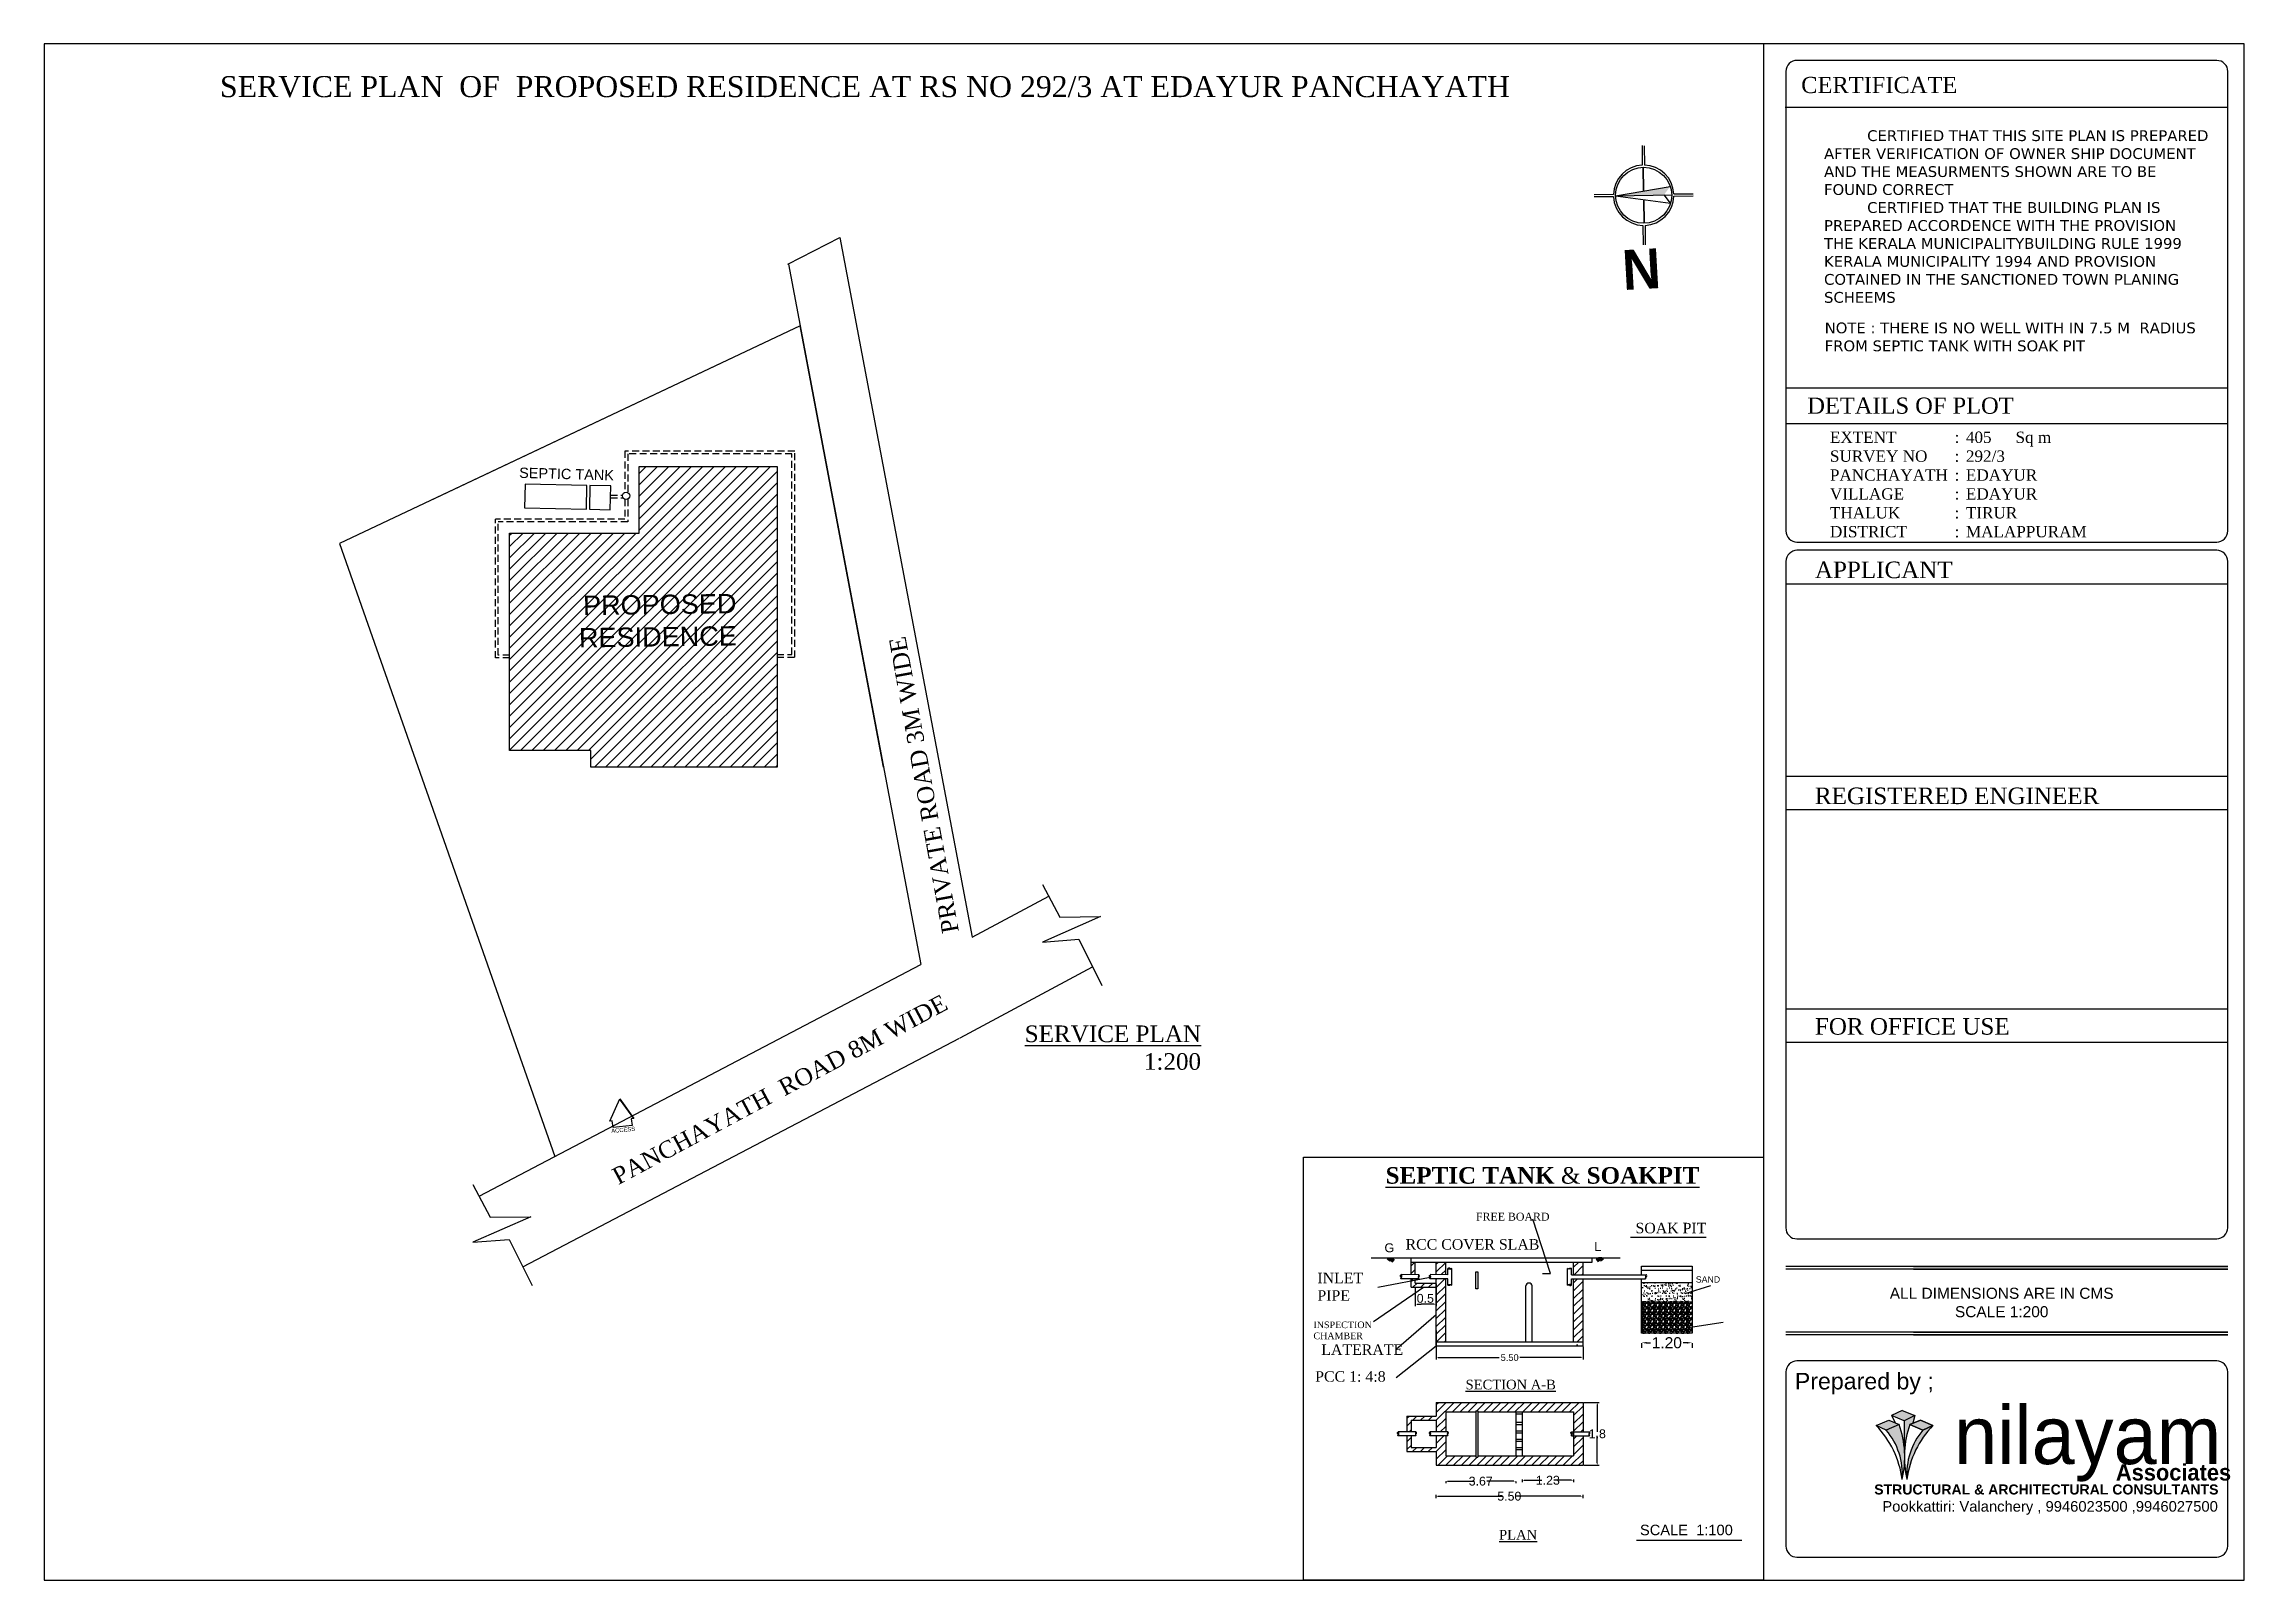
# Model space of a CAD drawing. Header units: inches. Extents: x -2903 to 3367, y -161 to 1064.
# Drawn here: x 75.9 to 155.4, y 190.7 to 246.2 of the extents above; entities that cross this region are included whole.
import ezdxf

# ---------------------------------------------------------------- set-up
doc = ezdxf.new("R2010")
doc.units = ezdxf.units.IN
doc.header["$MEASUREMENT"] = 0
doc.linetypes.add('ACAD_ISO03W100', pattern=[30, 12, -18])
doc.linetypes.add('DASHED2', pattern=[0.375, 0.25, -0.125])
doc.layers.add('--plan', color=7, linetype='Continuous')
doc.layers.add('TITLE', color=7, linetype='Continuous')
doc.styles.add('SA', font='times.ttf')
doc.styles.get("Standard").update_dxf_attribs({"font": 'arial.ttf'})
doc.styles.add('style1', font='romand.shx', dxfattribs={"height": 5})
doc.dimstyles.get("Standard").update_dxf_attribs({"dimtxt": 0.18, "dimasz": 0.18, "dimexe": 0.18, "dimexo": 0.0625, "dimgap": 0.09, "dimtad": 0, "dimtih": 1, "dimtoh": 1, "dimdec": 0, "dimlfac": 100, "dimzin": 0, "dimdsep": 46, "dimtxsty": 'Standard', "dimcen": 0.09, "dimadec": 0, "dimazin": 0, "dimtfac": 1, "dimtdec": 0, "dimtofl": 0, "dimtmove": 0, "dimatfit": 3, "dimfxl": 1, "dimtolj": 1, "dimtzin": 0, "dimarcsym": 0})
pattern_1 = [(45, (83.25523, -10.9482), (-0.14110087, 0.14110087), [])]

msp = doc.modelspace()

# ---------------------------------------------------------------- texts
at = {"layer": '--plan', "ltscale": 0.1, "char_height": 0.6096, "width": 46.54242, "attachment_point": 1, "style": 'SA'}
for s, insert, rotation in [('PRIVATE ROAD 3M WIDE', (108.361, 214.071), 100.26492), ('PANCHAYATH  ROAD 8M WIDE', (96.369, 205.551), 28.08701)]:
    msp.add_mtext(s, dxfattribs=dict(at, insert=insert, rotation=rotation))
at = {"layer": '--plan', "ltscale": 0.1, "insert": (95.08, 210.781), "char_height": 0.6, "width": 22.62466, "attachment_point": 1, "style": 'SA'}
msp.add_mtext('\\pxqr;{\\LSERVICE PLAN\\P}1:200', dxfattribs=at)
for s, height, p in [('G ', 0.3236, (124.329, 202.587)), ('L', 0.328, (131.906, 202.627)), ('0.5', 0.3193, (125.494, 200.762)), ('SAND', 0.2273, (135.572, 201.491)), ('SCALE  1:100', 0.37883, (133.557, 192.363))]:
    msp.add_text(s, height=height).set_placement(p)
at = {"color": 6, "insert": (73.92, 245.087), "char_height": 0.76, "width": 60.70622, "attachment_point": 1, "style": 'SA'}
msp.add_mtext('\\A1;\\pxqc;{\\C256;         SERVICE PLAN  OF  PROPOSED RESIDENCE AT RS NO 292/3 AT EDAYUR PANCHAYATH }', dxfattribs=at)
at = {"attachment_point": 1}
for s, insert, char_height, width, style in [('{\\fTimes New Roman|b0|i0|c0|p18;CERTIFICATE}', (139.38, 245.058), 0.58425, 44.41204, 'SA'), ('{\\fVerdana|b0|i0|c0|p34;NOTE : THERE IS NO WELL WITH IN 7.5 M  RADIUS FROM SEPTIC TANK WITH SOAK PIT}', (140.228, 236.183), 0.3895, 14.78911, 'SA'), ('{\\fTimes New Roman|b0|i0|c0|p18;DETAILS OF PLOT}', (139.601, 233.471), 0.58425, 44.41204, 'SA'), ('{\\fTimes New Roman|b0|i0|c0|p18;APPLICANT}', (139.876, 227.544), 0.5985, 5.9548, 'style1'), ('{\\fTimes New Roman|b0|i0|c0|p18;REGISTERED ENGINEER}', (139.876, 219.378), 0.5985, 17.0473, 'style1'), ('{\\fTimes New Roman|b0|i0|c0|p18;FOR OFFICE USE}', (139.876, 211.048), 0.5985, 19.37305, 'style1'), ('{\\H0.75x;FREE BOARD} ', (127.632, 204.016), 0.37883, 5.03289, 'SA'), ('RCC COVER SLAB', (125.091, 203.063), 0.37883, 5.03289, 'SA'), ('INLET \\PPIPE', (121.908, 201.847), 0.3788, 5.03289, 'SA'), ('INSPECTION \\PCHAMBER', (121.762, 200.085), 0.23946, 5.03289, 'SA'), ('LATERATE ', (122.048, 199.258), 0.3788, 4.74578, 'SA'), ('PCC 1: 4:8', (121.827, 198.289), 0.3788, 3.66489, 'SA'), ('{\\LSECTION A-B}', (127.258, 197.981), 0.34852, 3.79168, 'SA'), ('{\\LPLAN}', (128.468, 192.554), 0.3485, 3.79168, 'SA')]:
    msp.add_mtext(s, dxfattribs=dict(at, insert=insert, char_height=char_height, width=width, style=style))
at = {"linetype": 'ACAD_ISO03W100', "insert": (140.205, 243.13), "char_height": 0.3895, "width": 13.84459, "attachment_point": 1, "style": 'SA'}
msp.add_mtext('{\\fVerdana|b0|i0|c0|p34;^ICERTIFIED THAT THIS SITE PLAN IS PREPARED AFTER VERIFICATION OF OWNER SHIP DOCUMENT AND THE MEASURMENTS SHOWN ARE TO BE FOUND CORRECT\\P^ICERTIFIED THAT THE BUILDING PLAN IS PREPARED ACCORDENCE WITH THE PROVISION THE KERALA MUNICIPALITYBUILDING RULE 1999 KERALA MUNICIPALITY 1994 AND PROVISION COTAINED IN THE SANCTIONED TOWN PLANING SCHEEMS}', dxfattribs=at)
at = {"color": 7, "insert": (133.65, 237.393), "char_height": 1.44085, "width": 30.43195, "attachment_point": 2, "rotation": 183.24386, "style": 'SA'}
msp.add_mtext('{\\fStylus BT|b1|i0|c0|p34;N}', dxfattribs=at)
at = {"color": 240, "true_color": 0xed1f24, "insert": (140.418, 232.241), "char_height": 0.40929, "width": 11.77854, "attachment_point": 1, "style": 'SA'}
msp.add_mtext('\\pxt10,11,12;{\\C256;EXTENT^I^I:^I405^I Sq m\\P\\pt11,12;SURVEY NO^I:^I292/3\\PPANCHAYATH ^I:^IEDAYUR\\PVILLAGE^I:^IEDAYUR \\P\\pt10,11,12;THALUK^I^I:^ITIRUR\\PDISTRICT^I^I:^IMALAPPURAM}', dxfattribs=at)
at = {"linetype": 'ByBlock', "transparency": 33554687, "attachment_point": 3}
for s, insert, char_height, width, rotation in [('SEPTIC TANK ', (96.504, 230.85), 0.37369, 4.17136, 358.43007), ('PROPOSED RESIDENCE', (100.919, 226.381), 0.7, 7.81386, 0.75212)]:
    msp.add_mtext(s, dxfattribs=dict(at, insert=insert, char_height=char_height, width=width, rotation=rotation))
at = {"insert": (96.394, 207.044), "char_height": 0.151, "width": 31.60717, "attachment_point": 1, "rotation": 5.62552}
msp.add_mtext('ACCESS', dxfattribs=at)
at = {"ltscale": 10, "insert": (133.396, 203.651), "char_height": 0.3788, "width": 3.2544, "attachment_point": 1, "style": 'SA'}
msp.add_mtext('SOAK PIT', dxfattribs=at)
at = {"insert": (140.53, 201.304), "char_height": 0.399, "width": 12.18174, "attachment_point": 1}
msp.add_mtext('\\pxqc;ALL DIMENSIONS ARE IN CMS\\PSCALE 1:200', dxfattribs=at)
at = {"attachment_point": 5}
for s, insert, char_height in [('\\A1;5.50', (128.85, 198.78), 0.2395), ('\\A1;1.8', (132.015, 196.026), 0.3193)]:
    msp.add_mtext(s, dxfattribs=dict(at, insert=insert, char_height=char_height))
at = {"color": 0, "lineweight": 20, "insert": (139.151, 198.23), "char_height": 0.5985, "width": 13.89309, "attachment_point": 1}
msp.add_mtext('Prepared by ;', dxfattribs=at)
at = {"ltscale": 10, "char_height": 0.3193, "attachment_point": 5}
for s, insert in [('\\A1;3.67', (127.805, 194.315)), ('\\A1;5.50', (128.839, 193.771)), ('\\A1;1.23', (130.229, 194.347))]:
    msp.add_mtext(s, dxfattribs=dict(at, insert=insert))
at = {"layer": 'TITLE', "color": 7, "insert": (124.372, 205.663), "char_height": 0.59864, "width": 38.59786, "attachment_point": 1, "style": 'SA'}
msp.add_mtext('{\\fTimes New Roman|b1|i0|c0|p18;\\LSEPTIC TANK \\fTimes New Roman|b0|i0|c0|p18;\\C256;& \\fTimes New Roman|b1|i0|c0|p18;\\C7;SOAKPIT}', dxfattribs=at)

# ---------------------------------------------------------------- blocks, each defined once
blk = doc.blocks.new('*D511')
at = {"color": 0, "lineweight": -2, "ltscale": 10, "transparency": 16777216}
for p, q in [((133.618, 199.308), (133.618, 199.136)), ((133.798, 199.316), (133.937, 199.316)), ((135.257, 199.316), (135.117, 199.316)), ((135.437, 199.308), (135.437, 199.136))]:
    blk.add_line(p, q, dxfattribs=at)
at = {"color": 0, "ltscale": 10, "transparency": 16777216}
for points in [[(133.798, 199.346), (133.798, 199.286), (133.618, 199.316)], [(135.257, 199.346), (135.257, 199.286), (135.437, 199.316)]]:
    blk.add_solid(points, dxfattribs=at)
at = {"layer": 'Defpoints', "color": 0, "ltscale": 10, "transparency": 16777216}
for p in [(133.618, 199.37), (135.437, 199.37), (135.437, 199.316)]:
    blk.add_point(p, dxfattribs=at)
at = {"color": 0, "ltscale": 10, "transparency": 16777216, "insert": (134.527, 199.316), "char_height": 0.18, "attachment_point": 5}
blk.add_mtext('\\A1;{\\H2.2222x;1.20}', dxfattribs=at)
blk = doc.blocks.new('nilayan new')
h = blk.add_hatch(color=256)
h.set_gradient(color1=(171, 171, 160), color2=(233, 233, 231), one_color=1, tint=0.91)
h.paths.add_polyline_path([(-543.265, 296.076), (-543.464, 295.991), (-543.303, 295.916), (-543.099, 296.007)])
h.paths.add_polyline_path([(-543.099, 296.007), (-543.303, 295.916, -0.197043), (-543.05, 295.133, 0.041266), (-543.013, 295.39, -0.030102), (-543.013, 295.58, 0.069334)])
h.paths.add_polyline_path([(-542.927, 296.007), (-542.722, 295.916), (-542.561, 295.991), (-542.76, 296.076)])
h.paths.add_polyline_path([(-542.561, 295.991), (-542.722, 295.916, 0.197043), (-542.976, 295.133, -0.158169)])
h = blk.add_hatch(color=256)
h.set_gradient(color1=(13, 97, 231), color2=(163, 196, 250), one_color=1, tint=0.81, name='HEMISPHERICAL')
h.paths.add_polyline_path([(-542.848, 296.148), (-543.052, 296.23), (-543.218, 296.149), (-543.018, 296.064)])
h.paths.add_polyline_path([(-543.016, 295.622, -0.006631), (-543.013, 295.58, -0.069334), (-542.927, 296.007), (-542.882, 296.026), (-542.848, 296.148), (-543.018, 296.064)])
for p, q in [((-543.464, 295.991), (-543.265, 296.076)), ((-543.099, 296.007), (-543.303, 295.916)), ((-543.265, 296.076), (-543.099, 296.007)), ((-543.052, 296.23), (-543.218, 296.149)), ((-543.018, 296.064), (-543.218, 296.149)), ((-543.218, 296.149), (-543.163, 296.034)), ((-543.052, 296.23), (-542.848, 296.148)), ((-542.848, 296.148), (-543.018, 296.064)), ((-543.018, 296.064), (-543.016, 295.622)), ((-542.76, 296.076), (-542.927, 296.007)), ((-542.927, 296.007), (-542.722, 295.916)), ((-542.848, 296.148), (-542.882, 296.026)), ((-542.561, 295.991), (-542.76, 296.076)), ((-543.303, 295.916), (-543.464, 295.991)), ((-542.722, 295.916), (-542.561, 295.991))]:
    blk.add_line(p, q)
for points in [[(-543.265, 296.076), (-543.099, 296.007), (-543.303, 295.916), (-543.464, 295.991), (-543.265, 296.076)], [(-542.76, 296.076), (-542.561, 295.991), (-542.722, 295.916), (-542.927, 296.007), (-542.76, 296.076)]]:
    blk.add_lwpolyline(points)
for centre, radius, start, end in [((-544.588, 295.485), 1.579, 347.0994, 19.3132), ((-541.437, 295.485), 1.579, 160.6868, 192.9006), ((-544.579, 294.922), 1.544, 7.8259, 43.7778), ((-544.132, 295.215), 1.085, 355.6446, 40.2323), ((-541.893, 295.215), 1.085, 139.7677, 184.3554), ((-541.446, 294.922), 1.544, 136.2222, 172.1741)]:
    blk.add_arc(centre, radius, start, end)
at = {"attachment_point": 1}
for s, width, insert, char_height in [('{\\fBauhaus|b0|i0|c0|p2;\\C5;nilayam}', 18.84828, (-542.225, 296.297), 0.92248), ('Pookkattiri: Valanchery , 9946023500 ,9946027500', 13.33237, (-543.366, 294.786), 0.168)]:
    blk.add_mtext_dynamic_manual_height_columns(s, width=width, gutter_width=1, heights=[0], dxfattribs=dict(at, insert=insert, char_height=char_height))
for s, insert, char_height, width in [('{\\fBauhaus|b1|i0|c0|p2;Associates}', (-539.651, 295.373), 0.25945, 11.05359), ('{\\fArial Greek|b1|i0|c0|p34;STRUCTURAL & ARCHITECTURAL CONSULTANTS}', (-543.495, 295.051), 0.16, 15.33754)]:
    blk.add_mtext(s, dxfattribs=dict(at, insert=insert, char_height=char_height, width=width))

# ---------------------------------------------------------------- dimensions: what is measured, and where the dimension line sits
at = {"ltscale": 10}
dim = msp.add_linear_dim(base=(135.437, 199.316), p1=(133.618, 199.37), p2=(135.437, 199.37), text='{\\H2.2222x;1.20}', dimstyle='Standard', dxfattribs=at)
dim.commit()
dim.dimension.update_dxf_attribs({"geometry": '*D511', "text_midpoint": (134.527, 199.316)})

# ---------------------------------------------------------------- hatches: boundary and pattern name
h = msp.add_hatch(color=7)
h.set_gradient(color1=(232, 75, 23), one_color=1, tint=1)
h.paths.add_polyline_path([(134.425, 240.795), (134.649, 241.103), (132.678, 240.759)])
at = {"transparency": 33554562}
h = msp.add_hatch(dxfattribs=at)
h.set_pattern_fill('ANSI31', color=256, scale=0.091)
h.set_pattern_definition([(45, (-475.80625, -312.66524), (-0.20430083, 0.20430083), [])])
h.paths.add_polyline_path([(102.391, 230.976), (97.411, 230.976), (97.411, 228.576), (92.731, 228.576), (92.731, 220.716), (95.671, 220.716), (95.671, 220.116), (102.391, 220.116)])
h.paths.add_polyline_path([(94.741, 224.027), (101.176, 224.111), (101.142, 226.732), (94.707, 226.648)], flags=24)
h = msp.add_hatch()
h.set_pattern_fill('ANSI31', color=256, scale=1.596374, style=0)
h.set_pattern_definition(pattern_1)
h.paths.add_polyline_path([(126.54, 201.625), (126.199, 201.625), (126.199, 201.474), (126.199, 199.352), (126.54, 199.352)])
h.paths.add_polyline_path([(126.54, 202.231), (126.199, 202.231), (126.199, 201.778), (126.54, 201.777)])
h.paths.add_polyline_path([(131.502, 201.625), (131.161, 201.625), (131.161, 199.352), (131.502, 199.352)])
h.paths.add_polyline_path([(131.161, 201.777), (131.502, 201.777), (131.502, 202.231), (131.161, 202.231)])
h.paths.add_polyline_path([(124.987, 202.469), (129.901, 202.469), (129.901, 203.278), (124.987, 203.278)], flags=9)
h = msp.add_hatch()
h.set_pattern_fill('ANSI31', color=256, scale=1.596374, style=0)
h.set_pattern_definition(pattern_1)
h.paths.add_polyline_path([(125.441, 202.231), (125.289, 202.231), (125.289, 201.779), (125.441, 201.778)])
h.paths.add_polyline_path([(126.199, 201.474), (125.441, 201.474), (125.441, 201.582), (125.289, 201.553), (125.289, 201.322), (126.199, 201.322)])
h.paths.add_polyline_path([(125.441, 201.625), (125.289, 201.625), (125.289, 201.553), (125.441, 201.582)])
h.paths.add_polyline_path([(124.996, 203.158), (128.595, 203.158), (128.595, 201.958), (124.996, 201.958)], flags=9)
h = msp.add_hatch()
h.set_pattern_fill('AR-SAND', color=256, scale=0.099773, style=0)
h.set_pattern_definition([(37.5, (83.25523, -10.9482), (-0.00628506, 0.19224572), [0, -0.15165554, 0, -0.16961474, 0, -0.16213174]), (7.5, (83.25523, -10.9482), (0.1765766, 0.28157505), [0, -0.08181417, 0, -0.13668953, 0, -0.05238102]), (327.5, (83.13251, -10.9482), (0.31070846, 0.00056462), [0, -0.04988669, 0, -0.17959208, 0, -0.23446744]), (317.5, (83.1325, -10.9482), (0.2999314, 0.08756866), [0, -0.02494334, 0, -0.11773259, 0, -0.13469406])])
h.paths.add_polyline_path([(135.437, 200.8), (135.437, 201.489), (133.618, 201.494), (133.618, 200.8)])
h = msp.add_hatch()
h.set_pattern_fill('GRAVEL', color=256, scale=0.199547, style=0)
h.set_pattern_definition([(228.0128, (83.398904, -10.74866), (-1.5963737139, -1.7959210928), [0.02684622, -2.65778083]), (184.9697, (83.380944, -10.768615), (2.3945613099, 0.19954502368), [0.04606896, -4.56082574]), (132.5104, (83.335049, -10.772606), (1.99546573126, -2.19501607257), [0.03248382, -3.21590194]), (267.2737, (83.257225, -10.822493), (0.1995459637, 3.99093522563), [0.04195231, -4.15327803]), (292.8337, (83.25523, -10.864398), (-0.9977357683, 2.39456038404), [0.04113756, -4.07262422]), (357.2737, (83.271194, -10.902312), (-3.99093522563, 0.1995459637), [0.04195231, -4.15327803]), (37.6942, (83.3130984, -10.904307), (-2.5941093242, -1.99546566876), [0.05547979, -5.4924944]), (72.2553, (83.356999, -10.870384), (1.39682945603, 4.3900279314), [0.05237863, -5.18548612]), (121.4296, (83.372962, -10.820497), (-1.5963757098, 2.59410686795), [0.04209439, -4.16734907]), (175.2364, (83.351012, -10.784579), (2.1950145306, -0.1995450687), [0.04805724, -2.354804]), (222.3974, (83.303121, -10.780588), (-2.39456256694, -2.19501276171), [0.06214844, -6.15270003]), (138.8141, (83.454777, -10.824488), (-1.3968278964, 1.1972800139), [0.02121202, -2.09999896]), (171.4692, (83.438813, -10.81052), (2.59410751614, -0.3990950951), [0.04035574, -3.99522762]), (225, (83.3989, -10.80453), (0, -0.19954682), [0.0282201, -0.25398152]), (203.1986, (83.384935, -10.780588), (0.997733738, 0.399093781), [0.01519708, -1.50450573]), (291.8014, (83.370967, -10.786574), (-0.1995467405, 0.5986403295), [0.02149178, -1.05310043]), (30.9638, (83.37895, -10.80653), (0.5986398804, 0.399094012), [0.03490651, -1.12864105]), (161.5651, (83.40888, -10.78857), (0.399093603, -0.19954644), [0.02524087, -0.60578145]), (16.3895, (83.25523, -10.786574), (1.99546802207, 0.5986388203), [0.03535969, -3.50061785]), (70.3462, (83.289153, -10.776597), (-0.798186085, -2.1950147679), [0.02966482, -2.93681106]), (293.1986, (83.40888, -10.74866), (-0.399093781, 0.997733738), [0.03039396, -1.48930885]), (343.6105, (83.420854, -10.776597), (-1.99546802207, 0.5986388203), [0.03535969, -3.50061785]), (339.444, (83.25523, -10.910293), (-0.9977341598, 0.3990927178), [0.03409855, -1.67082975]), (294.7751, (83.287157, -10.922266), (-0.9977322331, 2.1950150245), [0.0285707, -2.82850406]), (66.8014, (83.410876, -10.948207), (0.399093781, 0.997733738), [0.03039396, -1.48930885]), (17.354, (83.422849, -10.920271), (-2.5941082613, -0.7981859363), [0.03345022, -3.31156306]), (69.444, (83.313098, -10.948207), (-0.3990927178, -0.9977341598), [0.01704928, -1.68787903]), (101.3099, (83.398904, -10.948207), (-0.199546286, 0.7981871835), [0.01017489, -1.00731782]), (165.9638, (83.39691, -10.93823), (0.598640384, -0.199546371), [0.04113756, -0.78161468]), (186.009, (83.356999, -10.928253), (1.9954675337, 0.19954662214), [0.0381234, -3.77421202]), (303.6901, (83.37895, -10.82449), (-0.199547025, 0.399093428), [0.02877903, -0.69069698]), (353.1572, (83.3949126, -10.848434), (3.39229476514, -0.39909511264), [0.05024468, -4.97421439]), (60.9454, (83.4448, -10.85442), (-0.7981870388, -1.3968273851), [0.02054454, -2.03391506]), (90, (83.45478, -10.83646), (-0.19954676, 0.19954676), [0.0119728, -0.18757395]), (120.2564, (83.353008, -10.922266), (0.798186013, -1.3968277984), [0.02772183, -2.74447033]), (48.0128, (83.33904, -10.89832), (1.5963737139, 1.7959210928), [0.05369245, -2.63093461]), (0, (83.37496, -10.85841), (0.19954676, 0.19954676), [0.05188216, -0.1476646]), (325.3048, (83.42684, -10.858411), (-1.9954664378, 1.3968290264), [0.03155114, -3.12356008]), (254.0546, (83.45278, -10.87637), (-0.1995467362, -0.7981870586), [0.0290544, -1.42366794]), (207.646, (83.444799, -10.904307), (-3.79138757177, -1.99546912252), [0.04730555, -4.68325746]), (175.4261, (83.4028945, -10.926257), (-2.5941079698, 0.19954572093), [0.05004613, -4.95456123])])
h.paths.add_polyline_path([(133.618, 200.8), (133.618, 199.663), (135.437, 199.663), (135.437, 200.8)])
h = msp.add_hatch()
h.set_pattern_fill('AR-CONC', color=256, scale=0.399094, style=0)
h.set_pattern_definition([(50, (-118.332, 353.1912), (2.862539, -0.25044), [0.29932, -3.292522]), (355, (-118.332, 353.1912), (-0.553748, 3.00195), [0.239456, -2.634017]), (100.4514, (-118.0934, 353.1704), (2.308793, 2.751509), [0.254383, -2.798213]), (46.1842, (-118.332, 353.9894), (4.25929, -0.660576), [0.44898, -4.93878]), (96.6356, (-117.977, 353.9344), (3.73018, 3.88764), [0.381574, -4.19732]), (351.1842, (-118.332, 353.9894), (3.730175, 3.887644), [0.359184, -3.951026]), (21, (-117.9329, 353.7899), (2.382217, -1.606826), [0.29932, -3.292522]), (326, (-117.9329, 353.79), (0.971056, 2.894027), [0.239456, -2.634017]), (71.4514, (-117.7343, 353.656), (3.353274, 1.287198), [0.254383, -2.798213]), (37.5, (-118.3319, 353.1912), (0.0485292, 1.3285578), [0, -2.60209, 0, -2.673927, 0, -2.6439945]), (7.5, (-118.332, 353.1912), (1.0498935, 1.5740716), [0, -1.524537, 0, -2.542226, 0, -1.007711]), (327.5, (-119.2219, 353.1912), (2.1304507, -0.090015), [0, -0.997734, 0, -3.112929, 0, -4.130618]), (317.5, (-119.621, 353.1912), (2.327458, 0.399512), [0, -1.297054, 0, -2.067304, 0, -2.933337])])
h.paths.add_polyline_path([(131.502, 199.352), (126.199, 199.352), (126.199, 199.201), (131.502, 199.201)])
h = msp.add_hatch()
h.set_pattern_fill('ANSI31', color=256, scale=1.596374, style=0)
h.set_pattern_definition(pattern_1)
h.paths.add_polyline_path([(126.199, 197.162), (126.199, 196.67), (125.138, 196.67), (125.138, 196.102), (125.289, 196.102), (125.289, 196.518), (126.199, 196.518), (126.199, 196.367), (126.199, 196.102), (126.54, 196.102), (126.54, 196.822), (127.628, 196.822), (127.628, 196.86), (127.703, 196.86), (127.703, 196.822), (131.161, 196.822), (131.161, 196.102), (131.502, 196.102), (131.502, 197.162)])
h.paths.add_polyline_path([(131.502, 194.89), (131.502, 195.95), (131.161, 195.95), (131.161, 195.23), (127.703, 195.23), (127.703, 195.179), (127.628, 195.179), (127.628, 195.23), (126.54, 195.23), (126.54, 195.95), (126.199, 195.95), (126.199, 195.534), (125.289, 195.534), (125.289, 195.95), (125.138, 195.95), (125.138, 195.382), (126.199, 195.382), (126.199, 194.89)])

# ---------------------------------------------------------------- linework, layer by layer
for p, q in [((138.016, 246.247), (138.016, 190.744)), ((138.805, 243.96), (154.79, 243.96)), ((102.784, 238.288), (104.656, 239.258)), ((104.656, 239.258), (109.437, 213.976)), ((102.802, 238.297), (107.589, 212.986)), ((103.226, 236.057), (86.586, 228.202)), ((103.226, 236.057), (89.824, 229.731)), ((106.241, 220.116), (103.226, 236.057)), ((138.828, 233.823), (154.756, 233.823)), ((138.828, 232.531), (154.756, 232.531)), ((96.377, 229.848), (96.377, 229.848)), ((96.377, 229.848), (96.377, 229.848)), ((86.586, 228.202), (94.359, 206.046)), ((154.389, 227.952), (139.227, 227.952)), ((138.828, 226.745), (154.788, 226.745)), ((138.828, 219.786), (154.464, 219.786)), ((138.828, 219.786), (154.788, 219.786)), ((138.828, 218.58), (154.788, 218.58)), ((109.437, 213.976), (112.202, 215.457)), ((111.979, 215.88), (112.601, 214.701)), ((114.078, 214.716), (111.972, 213.793)), ((112.601, 214.701), (114.078, 214.716)), ((111.972, 213.793), (113.291, 213.897)), ((113.291, 213.897), (114.118, 212.226)), ((91.628, 204.614), (107.589, 212.986)), ((109.006, 210.341), (113.784, 212.901)), ((138.828, 211.381), (154.788, 211.381)), ((138.828, 211.381), (154.464, 211.381)), ((93.21, 202.056), (108.983, 210.329)), ((138.828, 210.174), (154.788, 210.174)), ((96.346, 207.323), (96.708, 208.126)), ((96.708, 208.126), (97.22, 207.418)), ((97.22, 207.418), (96.736, 208.087)), ((97.22, 207.418), (97.126, 207.408)), ((97.126, 207.408), (97.153, 207.165)), ((96.44, 207.333), (96.346, 207.323)), ((96.466, 207.091), (96.44, 207.333)), ((97.153, 207.165), (96.466, 207.091)), ((91.404, 205.037), (92.026, 203.858)), ((93.503, 203.872), (91.398, 202.949)), ((92.026, 203.858), (93.503, 203.872)), ((130.33, 201.821), (129.683, 203.779)), ((91.398, 202.949), (92.717, 203.054)), ((92.717, 203.054), (93.544, 201.382)), ((123.854, 202.383), (132.085, 202.383)), ((124.474, 202.384), (124.429, 202.315)), ((124.511, 202.383), (124.454, 202.298)), ((124.474, 202.384), (124.584, 202.383)), ((124.547, 202.383), (124.479, 202.282)), ((124.584, 202.383), (124.504, 202.265)), ((124.533, 202.307), (124.636, 202.235)), ((124.549, 202.332), (124.652, 202.26)), ((124.558, 202.4), (124.558, 202.4)), ((124.566, 202.357), (124.669, 202.285)), ((124.582, 202.383), (124.687, 202.31)), ((125.289, 201.779), (125.289, 202.383)), ((125.289, 202.231), (131.832, 202.231)), ((125.441, 201.777), (125.441, 202.231)), ((126.199, 201.777), (126.199, 202.231)), ((126.54, 201.777), (126.54, 202.231)), ((126.616, 201.777), (126.616, 202.004)), ((126.768, 201.398), (126.768, 202.004)), ((130.934, 201.398), (130.934, 202.004)), ((131.085, 201.777), (131.085, 202.004)), ((131.138, 202.231), (131.832, 202.231)), ((131.161, 201.777), (131.161, 202.231)), ((131.479, 202.383), (132.837, 202.383)), ((131.502, 201.777), (131.502, 202.231)), ((131.832, 202.231), (131.832, 202.383)), ((132.076, 202.383), (131.971, 202.31)), ((132.092, 202.357), (131.988, 202.285)), ((132.108, 202.332), (132.006, 202.26)), ((132.124, 202.307), (132.022, 202.235)), ((132.183, 202.384), (132.074, 202.383)), ((132.074, 202.383), (132.153, 202.265)), ((132.111, 202.383), (132.178, 202.282)), ((132.147, 202.383), (132.204, 202.298)), ((132.183, 202.384), (132.229, 202.315)), ((133.618, 202.088), (135.437, 202.088)), ((133.618, 201.777), (133.618, 202.088)), ((133.618, 201.936), (135.437, 201.936)), ((133.618, 201.936), (134.452, 201.936)), ((134.452, 201.936), (135.437, 201.936)), ((135.437, 202.088), (135.437, 199.663)), ((154.788, 202.077), (138.828, 202.077)), ((154.788, 201.978), (138.828, 201.978)), ((143.437, 202.077), (154.788, 202.077)), ((143.437, 201.978), (154.788, 201.978)), ((123.932, 200.081), (125.744, 201.322)), ((124.094, 201.325), (125.98, 201.684)), ((124.918, 201.625), (124.918, 201.625)), ((125.573, 201.625), (124.918, 201.625)), ((125.573, 201.777), (124.927, 201.782)), ((125.289, 201.322), (125.289, 201.625)), ((125.289, 201.322), (126.199, 201.322)), ((125.441, 201.474), (125.441, 201.625)), ((125.441, 201.474), (126.199, 201.474)), ((125.441, 201.322), (125.441, 200.637)), ((126.616, 201.625), (125.966, 201.625)), ((126.616, 201.777), (125.974, 201.778)), ((126.199, 201.474), (126.199, 201.625)), ((126.199, 199.201), (126.199, 201.474)), ((126.199, 201.449), (126.199, 200.637)), ((126.54, 199.352), (126.54, 201.625)), ((126.616, 201.398), (126.616, 201.625)), ((129.437, 199.352), (129.437, 201.369)), ((129.665, 199.352), (129.665, 201.369)), ((130.042, 201.821), (130.33, 201.821)), ((131.085, 201.777), (133.783, 201.777)), ((131.085, 201.625), (133.762, 201.625)), ((131.085, 201.398), (131.085, 201.625)), ((131.161, 199.352), (131.161, 201.625)), ((131.502, 199.201), (131.502, 201.625)), ((133.618, 199.663), (133.618, 201.625)), ((133.618, 201.494), (135.437, 201.489)), ((135.193, 201.097), (136.115, 201.385)), ((124.757, 199.091), (126.199, 200.337)), ((125.513, 200.709), (125.649, 200.709)), ((126.127, 200.709), (125.649, 200.709)), ((133.618, 200.8), (135.437, 200.8)), ((126.199, 199.76), (126.199, 198.708)), ((135.437, 199.663), (133.618, 199.663)), ((135.221, 199.858), (136.562, 200.059)), ((154.788, 199.698), (138.828, 199.698)), ((154.788, 199.598), (138.828, 199.598)), ((143.437, 199.698), (154.788, 199.698)), ((143.437, 199.698), (154.788, 199.698)), ((143.437, 199.598), (154.788, 199.598)), ((143.437, 199.598), (154.788, 199.598)), ((124.748, 198.058), (126.199, 199.201)), ((126.199, 199.352), (131.502, 199.352)), ((126.199, 199.201), (131.502, 199.201)), ((126.27, 198.78), (128.469, 198.78)), ((131.43, 198.78), (129.216, 198.78)), ((131.502, 199.176), (131.502, 198.708)), ((126.199, 197.162), (126.199, 196.67)), ((126.199, 197.162), (131.502, 197.162)), ((131.502, 197.162), (131.502, 196.102)), ((131.527, 197.162), (132.087, 197.162)), ((132.015, 197.091), (132.015, 196.099)), ((125.138, 196.67), (125.138, 196.102)), ((125.138, 196.67), (126.199, 196.67)), ((125.289, 196.518), (125.289, 196.102)), ((125.289, 196.518), (126.199, 196.518)), ((126.199, 196.518), (126.199, 196.367)), ((126.199, 196.367), (126.199, 196.102)), ((126.54, 196.822), (126.54, 196.102)), ((126.54, 196.822), (127.628, 196.822)), ((127.628, 196.86), (127.628, 195.179)), ((127.628, 196.86), (127.703, 196.86)), ((127.703, 196.86), (127.703, 195.179)), ((127.703, 196.822), (131.161, 196.822)), ((129.07, 196.822), (129.07, 195.23)), ((129.07, 196.746), (129.297, 196.746)), ((129.07, 196.443), (129.297, 196.443)), ((129.07, 196.367), (129.297, 196.367)), ((129.297, 196.822), (129.297, 195.23)), ((131.161, 196.822), (131.161, 195.23)), ((131.161, 196.822), (131.161, 196.102)), ((125.464, 195.95), (124.814, 195.95)), ((125.464, 196.102), (124.82, 196.102)), ((125.138, 195.95), (125.138, 195.382)), ((125.289, 195.95), (125.289, 195.534)), ((125.289, 195.534), (126.199, 195.534)), ((126.615, 195.95), (125.966, 195.95)), ((126.623, 196.101), (125.971, 196.102)), ((126.199, 195.95), (126.199, 195.534)), ((126.54, 195.95), (126.54, 195.23)), ((129.07, 196.14), (129.297, 196.14)), ((129.07, 196.064), (129.297, 196.064)), ((129.07, 195.837), (129.297, 195.837)), ((129.07, 195.761), (129.297, 195.761)), ((129.07, 195.534), (129.297, 195.534)), ((129.299, 195.95), (129.299, 195.23)), ((131.085, 196.102), (131.729, 196.102)), ((131.085, 195.95), (131.735, 195.95)), ((131.161, 195.95), (131.161, 195.23)), ((131.502, 195.95), (131.502, 194.89)), ((132.015, 194.961), (132.015, 195.953)), ((125.138, 195.382), (126.199, 195.382)), ((126.199, 195.382), (126.199, 194.89)), ((126.199, 194.89), (131.502, 194.89)), ((126.54, 195.23), (127.628, 195.23)), ((127.628, 195.179), (127.703, 195.179)), ((127.703, 195.23), (131.161, 195.23)), ((129.07, 195.458), (129.297, 195.458)), ((129.07, 195.23), (129.297, 195.23)), ((131.527, 194.89), (132.087, 194.89)), ((133.426, 192.183), (137.242, 192.183))]:
    msp.add_line(p, q)
at = {"color": 7}
for p, q in [((133.632, 242.574), (133.64, 241.869)), ((133.711, 242.566), (133.717, 241.87)), ((133.669, 241.792), (133.686, 240.935)), ((133.686, 240.935), (133.669, 241.792)), ((132.599, 240.808), (131.9, 240.8)), ((132.678, 240.759), (134.649, 241.103)), ((132.678, 240.759), (134.702, 240.801)), ((132.678, 240.759), (134.702, 240.801)), ((132.678, 240.759), (134.661, 240.496)), ((134.661, 240.496), (134.425, 240.795)), ((134.779, 240.83), (135.478, 240.837)), ((134.78, 240.752), (135.479, 240.759)), ((132.6, 240.729), (131.901, 240.722)), ((133.693, 240.624), (133.711, 239.768)), ((133.711, 239.768), (133.693, 240.624)), ((133.662, 239.69), (133.669, 238.991)), ((133.74, 239.691), (133.747, 238.985))]:
    msp.add_line(p, q, dxfattribs=at)
at = {"linetype": 'DASHED2'}
for p, q in [((103.03, 231.537), (96.897, 231.537)), ((96.897, 231.537), (96.897, 230.045)), ((102.93, 231.437), (96.997, 231.437)), ((96.997, 231.437), (96.997, 230.036)), ((102.93, 224.186), (102.93, 231.437)), ((103.03, 224.086), (103.03, 231.537)), ((96.377, 229.948), (96.807, 229.944)), ((96.377, 229.848), (96.828, 229.844)), ((96.897, 229.793), (96.897, 229.082)), ((96.997, 229.801), (96.997, 228.982)), ((92.22, 224.062), (92.22, 229.082)), ((96.897, 229.082), (92.22, 229.082)), ((92.32, 224.162), (92.32, 228.982)), ((96.997, 228.982), (92.32, 228.982)), ((92.731, 224.162), (92.32, 224.162)), ((102.391, 224.186), (102.93, 224.186)), ((102.391, 224.086), (103.03, 224.086)), ((92.731, 224.062), (92.22, 224.062))]:
    msp.add_line(p, q, dxfattribs=at)
at = {"ltscale": 10}
for p, q in [((133.218, 203.136), (135.948, 203.136)), ((133.618, 201.936), (135.437, 201.936)), ((126.54, 194.303), (126.54, 194.243)), ((126.611, 194.315), (127.582, 194.315)), ((128.998, 194.315), (128.028, 194.315)), ((129.07, 194.303), (129.07, 194.243)), ((129.297, 194.378), (129.297, 194.275)), ((129.369, 194.347), (130.011, 194.347)), ((131.089, 194.347), (130.448, 194.347)), ((131.161, 194.378), (131.161, 194.275)), ((126.187, 193.822), (126.187, 193.7)), ((126.259, 193.771), (128.606, 193.771)), ((131.419, 193.771), (129.072, 193.771)), ((131.49, 193.822), (131.49, 193.7))]:
    msp.add_line(p, q, dxfattribs=at)
at = {"color": 0}
msp.add_lwpolyline([(75.915, 190.744), (155.373, 190.744), (155.373, 246.247), (75.915, 246.247)], close=True, dxfattribs=at)
for points in [[(154.788, 234.101), (154.79, 245.132), (154.79, 245.253, 0.414214), (154.391, 245.652), (139.229, 245.652, 0.426368), (138.83, 245.253), (138.83, 245.132)], [(138.828, 245.132), (138.828, 228.898), (138.828, 228.65, 0.426368), (139.227, 228.251), (154.389, 228.251, 0.414214), (154.788, 228.65), (154.788, 228.898), (154.788, 234.101)], [(154.788, 197.27), (154.788, 198.262, 0.414214), (154.389, 198.661), (139.227, 198.661, 0.426368), (138.828, 198.262), (138.828, 197.27)], [(138.828, 197.27), (138.828, 191.969, 0.426368), (139.227, 191.57), (154.389, 191.57, 0.414214), (154.788, 191.969), (154.788, 197.27)]]:
    msp.add_lwpolyline(points, format="xyb")
msp.add_lwpolyline([(95.671, 220.716), (92.731, 220.716), (92.731, 228.576), (97.411, 228.576), (97.411, 230.976), (102.391, 230.976), (102.391, 220.116), (95.671, 220.116), (95.671, 220.716)])
at = {"transparency": 33554687}
for points in [[(93.27, 229.484), (95.503, 229.436), (95.521, 230.297), (93.289, 230.346)], [(95.612, 229.433), (96.367, 229.417), (96.386, 230.279), (95.631, 230.295)]]:
    msp.add_lwpolyline(points, close=True, dxfattribs=at)
msp.add_lwpolyline([(154.788, 203.474), (154.788, 227.553, 0.414214), (154.389, 227.952), (139.227, 227.952, 0.386735), (138.828, 227.553), (138.828, 203.474, 0.438417), (139.227, 203.075), (154.389, 203.075, 0.414214)], format="xyb", close=True)
for points in [[(121.408, 206.029), (138.016, 206.029), (138.016, 190.744), (121.408, 190.744)], [(127.628, 201.874), (127.703, 201.874), (127.703, 201.268), (127.628, 201.268)]]:
    msp.add_lwpolyline(points, close=True)
at = {"color": 7}
msp.add_circle((133.69, 240.78), 1.012, dxfattribs=at)
msp.add_circle((96.937, 229.919), 0.132)
for centre, radius, start, end in [((133.69, 240.78), 1.09, 92.62652, 178.53919), ((133.69, 240.78), 1.09, 2.64209, 88.53919), ((133.69, 240.781), 1.091, 182.70836, 268.51101), ((133.69, 240.78), 1.09, 272.64237, 358.53919)]:
    msp.add_arc(centre, radius, start, end, dxfattribs=at)
msp.add_arc((129.551, 201.359), 0.114, 4.96453, 174.93852)
for points, start_tangent in [([(126.768, 202.004), (126.696, 201.978), (126.616, 202.004), (126.684, 202.013), (126.701, 201.995), (126.768, 202.004)], (0.906669, 0.421843)), ([(130.934, 202.004), (131.006, 201.978), (131.085, 202.004), (131.018, 202.013), (131.001, 201.995), (130.934, 202.004)], (-0.906669, 0.421843)), ([(124.92, 201.631), (124.946, 201.702), (124.92, 201.781), (124.911, 201.714), (124.929, 201.697), (124.92, 201.631)], (-0.421843, -0.906669)), ([(125.571, 201.625), (125.549, 201.697), (125.58, 201.775), (125.585, 201.707), (125.566, 201.691), (125.571, 201.625)], (0.367609, -0.92998)), ([(125.967, 201.627), (125.993, 201.698), (125.966, 201.777), (125.957, 201.71), (125.975, 201.693), (125.967, 201.627)], (-0.421843, -0.906669)), ([(126.768, 201.398), (126.696, 201.424), (126.616, 201.398), (126.684, 201.389), (126.701, 201.407), (126.768, 201.398)], (0.906669, -0.421843)), ([(130.934, 201.398), (131.006, 201.424), (131.085, 201.398), (131.018, 201.389), (131.001, 201.407), (130.934, 201.398)], (-0.906669, -0.421843)), ([(133.76, 201.63), (133.751, 201.693), (133.79, 201.774), (133.788, 201.699), (133.767, 201.685), (133.76, 201.63)], (0.259472, -0.965751)), ([(124.812, 195.949), (124.839, 196.021), (124.812, 196.101), (124.803, 196.033), (124.821, 196.016), (124.812, 195.949)], (-0.421843, -0.906669)), ([(125.471, 195.949), (125.445, 196.021), (125.471, 196.101), (125.48, 196.033), (125.462, 196.016), (125.471, 195.949)], (0.421843, -0.906669)), ([(125.964, 195.949), (125.99, 196.021), (125.964, 196.101), (125.955, 196.033), (125.973, 196.016), (125.964, 195.949)], (-0.421843, -0.906669)), ([(126.623, 195.949), (126.596, 196.021), (126.623, 196.101), (126.632, 196.033), (126.614, 196.016), (126.623, 195.949)], (0.421843, -0.906669)), ([(131.078, 195.949), (131.104, 196.021), (131.078, 196.101), (131.069, 196.033), (131.087, 196.016), (131.078, 195.949)], (-0.421843, -0.906669)), ([(131.737, 195.949), (131.71, 196.021), (131.737, 196.101), (131.746, 196.033), (131.728, 196.016), (131.737, 195.949)], (0.421843, -0.906669))]:
    msp.add_spline(points, degree=3, dxfattribs=dict(start_tangent=start_tangent))
for points in [[(125.513, 200.721), (125.513, 200.697), (125.441, 200.709)], [(126.127, 200.721), (126.127, 200.697), (126.199, 200.709)], [(126.27, 198.792), (126.27, 198.768), (126.199, 198.78)], [(131.43, 198.792), (131.43, 198.768), (131.502, 198.78)], [(132.003, 197.091), (132.027, 197.091), (132.015, 197.162)], [(132.003, 194.961), (132.027, 194.961), (132.015, 194.89)]]:
    msp.add_solid(points)
at = {"ltscale": 10}
for points in [[(126.611, 194.327), (126.611, 194.303), (126.54, 194.315)], [(128.998, 194.327), (128.998, 194.303), (129.07, 194.315)], [(129.369, 194.359), (129.369, 194.335), (129.297, 194.347)], [(131.089, 194.359), (131.089, 194.335), (131.161, 194.347)], [(126.259, 193.783), (126.259, 193.759), (126.187, 193.771)], [(131.419, 193.783), (131.419, 193.759), (131.49, 193.771)]]:
    msp.add_solid(points, dxfattribs=at)

# ---------------------------------------------------------------- block references
at = {"xscale": 2.270984707068626, "yscale": 2.270984707068626, "zscale": 2.270984707068626}
msp.add_blockref('nilayan new', (1376.286, -475.859), dxfattribs=at)

msp.set_redraw_order([(e.dxf.handle, doc.entitydb.next_handle()) for e in msp.query("TEXT MTEXT ATTDEF DIMENSION ARC_DIMENSION")])  # texts and dimensions are drawn at this point

doc.saveas('drawing.dxf')
